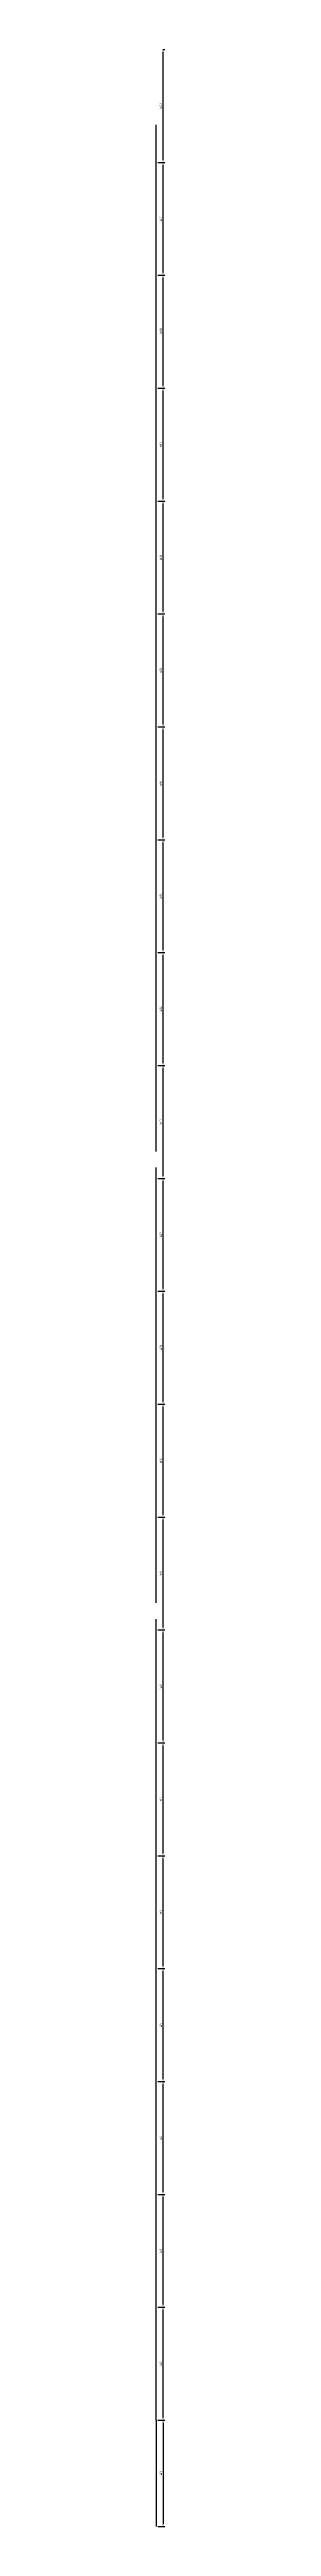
# Model space of a CAD drawing. Header units: inches. Extents: x -10781 to 50822, y -3854 to 38989.
# Drawn here: x -3552 to -3530, y 11476 to 17779 of the extents above; entities that cross this region are included whole.
import ezdxf

# ---------------------------------------------------------------- set-up
doc = ezdxf.new("R2010")
doc.units = ezdxf.units.IN
doc.header["$LTSCALE"] = 0.025
doc.header["$MEASUREMENT"] = 0
doc.layers.get('Defpoints').update_dxf_attribs({"linetype": 'CONTINUOUS'})
doc.layers.add('0-35', color=3, linetype='CONTINUOUS')
doc.styles.add('AR', font='ARCHQUIK.shx', dxfattribs={"width": 0.8})
doc.dimstyles.new('CADS_DIM_48', dxfattribs={"dimscale": 48, "dimtxt": 0.09375, "dimasz": 0.09375, "dimexe": 0.0625, "dimexo": 0.0625, "dimgap": 0.09375, "dimtad": 0, "dimtih": 1, "dimtoh": 1, "dimzin": 1, "dimdsep": 46, "dimlunit": 4, "dimtxsty": 'AR', "dimblk": 'CLOSED', "dimcen": 0.1875, "dimadec": 0, "dimazin": 0, "dimtfac": 1, "dimtofl": 0, "dimtmove": 0, "dimatfit": 1, "dimldrblk": 'DOTBLANK', "dimfxl": 1, "dimtzin": 0, "dimarcsym": 0})

# ---------------------------------------------------------------- blocks, each defined once
blk = doc.blocks.new('*D300')
at = {"layer": '0-35', "color": 0, "lineweight": -2, "transparency": 16777216}
for p, q in [((-3547.9, 11746.4), (-3530.5, 11746.4)), ((-3535, 11739.7), (-3535, 11482.5)), ((-3547.9, 11475.8), (-3530.5, 11475.8))]:
    blk.add_line(p, q, dxfattribs=at)
at = {"layer": '0-35', "color": 0, "transparency": 16777216}
for points in [[(-3536.1, 11739.7), (-3533.9, 11739.7), (-3535, 11746.4)], [(-3536.1, 11482.5), (-3533.9, 11482.5), (-3535, 11475.8)]]:
    blk.add_solid(points, dxfattribs=at)
at = {"layer": 'Defpoints', "color": 0, "transparency": 16777216}
for p in [(-3552.4, 11746.4), (-3552.4, 11475.8), (-3535, 11475.8)]:
    blk.add_point(p, dxfattribs=at)
at = {"layer": '0-35', "color": 0, "transparency": 16777216, "insert": (-3540.6, 11611.1), "char_height": 6.75, "attachment_point": 5, "rotation": 90, "style": 'AR'}
blk.add_mtext('W1', dxfattribs=at)
blk = doc.blocks.new('_DotBlank')
at = {"layer": '0-35', "color": 0, "lineweight": -2}
blk.add_line((-0.5, 0), (-1, 0), dxfattribs=at)
blk.add_circle((0, 0), 0.5, dxfattribs=at)
blk = doc.blocks.new('*D301')
at = {"layer": '0-35', "color": 0, "lineweight": -2, "transparency": 16777216}
for p, q in [((-3547.9, 12033.7), (-3530.5, 12033.7)), ((-3535, 11753.2), (-3535, 12026.9)), ((-3547.9, 11746.4), (-3530.5, 11746.4))]:
    blk.add_line(p, q, dxfattribs=at)
at = {"layer": '0-35', "color": 0, "transparency": 16777216}
for points in [[(-3536.1, 12026.9), (-3533.9, 12026.9), (-3535, 12033.7)], [(-3536.1, 11753.2), (-3533.9, 11753.2), (-3535, 11746.4)]]:
    blk.add_solid(points, dxfattribs=at)
at = {"layer": 'Defpoints', "color": 0, "transparency": 16777216}
for p in [(-3552.4, 12033.7), (-3535, 12033.7), (-3552.4, 11746.4)]:
    blk.add_point(p, dxfattribs=at)
at = {"layer": '0-35', "color": 0, "transparency": 16777216, "insert": (-3540.6, 11890), "char_height": 6.75, "attachment_point": 5, "rotation": 90, "style": 'AR'}
blk.add_mtext('W2', dxfattribs=at)
blk = doc.blocks.new('*D302')
at = {"layer": '0-35', "color": 0, "lineweight": -2, "transparency": 16777216}
for p, q in [((-3547.9, 12320.9), (-3530.5, 12320.9)), ((-3535, 12040.4), (-3535, 12314.2)), ((-3547.9, 12033.7), (-3530.5, 12033.7))]:
    blk.add_line(p, q, dxfattribs=at)
at = {"layer": '0-35', "color": 0, "transparency": 16777216}
for points in [[(-3536.1, 12314.2), (-3533.9, 12314.2), (-3535, 12320.9)], [(-3536.1, 12040.4), (-3533.9, 12040.4), (-3535, 12033.7)]]:
    blk.add_solid(points, dxfattribs=at)
at = {"layer": 'Defpoints', "color": 0, "transparency": 16777216}
for p in [(-3552.4, 12320.9), (-3535, 12320.9), (-3552.4, 12033.7)]:
    blk.add_point(p, dxfattribs=at)
at = {"layer": '0-35', "color": 0, "transparency": 16777216, "insert": (-3540.6, 12177.3), "char_height": 6.75, "attachment_point": 5, "rotation": 90, "style": 'AR'}
blk.add_mtext('W3', dxfattribs=at)
blk = doc.blocks.new('*D303')
at = {"layer": '0-35', "color": 0, "lineweight": -2, "transparency": 16777216}
for p, q in [((-3547.9, 12608.2), (-3530.5, 12608.2)), ((-3535, 12327.7), (-3535, 12601.4)), ((-3547.9, 12320.9), (-3530.5, 12320.9))]:
    blk.add_line(p, q, dxfattribs=at)
at = {"layer": '0-35', "color": 0, "transparency": 16777216}
for points in [[(-3536.1, 12601.4), (-3533.9, 12601.4), (-3535, 12608.2)], [(-3536.1, 12327.7), (-3533.9, 12327.7), (-3535, 12320.9)]]:
    blk.add_solid(points, dxfattribs=at)
at = {"layer": 'Defpoints', "color": 0, "transparency": 16777216}
for p in [(-3552.4, 12608.2), (-3535, 12608.2), (-3552.4, 12320.9)]:
    blk.add_point(p, dxfattribs=at)
at = {"layer": '0-35', "color": 0, "transparency": 16777216, "insert": (-3540.6, 12464.5), "char_height": 6.75, "attachment_point": 5, "rotation": 90, "style": 'AR'}
blk.add_mtext('W4', dxfattribs=at)
blk = doc.blocks.new('*D304')
at = {"layer": '0-35', "color": 0, "lineweight": -2, "transparency": 16777216}
for p, q in [((-3547.9, 12895.4), (-3530.5, 12895.4)), ((-3535, 12614.9), (-3535, 12888.7)), ((-3547.9, 12608.2), (-3530.5, 12608.2))]:
    blk.add_line(p, q, dxfattribs=at)
at = {"layer": '0-35', "color": 0, "transparency": 16777216}
for points in [[(-3536.1, 12888.7), (-3533.9, 12888.7), (-3535, 12895.4)], [(-3536.1, 12614.9), (-3533.9, 12614.9), (-3535, 12608.2)]]:
    blk.add_solid(points, dxfattribs=at)
at = {"layer": 'Defpoints', "color": 0, "transparency": 16777216}
for p in [(-3552.4, 12895.4), (-3535, 12895.4), (-3552.4, 12608.2)]:
    blk.add_point(p, dxfattribs=at)
at = {"layer": '0-35', "color": 0, "transparency": 16777216, "insert": (-3540.6, 12751.8), "char_height": 6.75, "attachment_point": 5, "rotation": 90, "style": 'AR'}
blk.add_mtext('W5', dxfattribs=at)
blk = doc.blocks.new('*D305')
at = {"layer": '0-35', "color": 0, "lineweight": -2, "transparency": 16777216}
for p, q in [((-3547.9, 13182.7), (-3530.5, 13182.7)), ((-3535, 12902.2), (-3535, 13175.9)), ((-3547.9, 12895.4), (-3530.5, 12895.4))]:
    blk.add_line(p, q, dxfattribs=at)
at = {"layer": '0-35', "color": 0, "transparency": 16777216}
for points in [[(-3536.1, 13175.9), (-3533.9, 13175.9), (-3535, 13182.7)], [(-3536.1, 12902.2), (-3533.9, 12902.2), (-3535, 12895.4)]]:
    blk.add_solid(points, dxfattribs=at)
at = {"layer": 'Defpoints', "color": 0, "transparency": 16777216}
for p in [(-3552.4, 13182.7), (-3535, 13182.7), (-3552.4, 12895.4)]:
    blk.add_point(p, dxfattribs=at)
at = {"layer": '0-35', "color": 0, "transparency": 16777216, "insert": (-3540.6, 13039), "char_height": 6.75, "attachment_point": 5, "rotation": 90, "style": 'AR'}
blk.add_mtext('W6', dxfattribs=at)
blk = doc.blocks.new('*D306')
at = {"layer": '0-35', "color": 0, "lineweight": -2, "transparency": 16777216}
for p, q in [((-3547.9, 13469.9), (-3530.5, 13469.9)), ((-3535, 13189.4), (-3535, 13463.2)), ((-3547.9, 13182.7), (-3530.5, 13182.7))]:
    blk.add_line(p, q, dxfattribs=at)
at = {"layer": '0-35', "color": 0, "transparency": 16777216}
for points in [[(-3536.1, 13463.2), (-3533.9, 13463.2), (-3535, 13469.9)], [(-3536.1, 13189.4), (-3533.9, 13189.4), (-3535, 13182.7)]]:
    blk.add_solid(points, dxfattribs=at)
at = {"layer": 'Defpoints', "color": 0, "transparency": 16777216}
for p in [(-3552.4, 13469.9), (-3535, 13469.9), (-3552.4, 13182.7)]:
    blk.add_point(p, dxfattribs=at)
at = {"layer": '0-35', "color": 0, "transparency": 16777216, "insert": (-3540.6, 13326.3), "char_height": 6.75, "attachment_point": 5, "rotation": 90, "style": 'AR'}
blk.add_mtext('W7', dxfattribs=at)
blk = doc.blocks.new('*D307')
at = {"layer": '0-35', "color": 0, "lineweight": -2, "transparency": 16777216}
for p, q in [((-3547.9, 13757.2), (-3530.5, 13757.2)), ((-3535, 13476.7), (-3535, 13750.4)), ((-3547.9, 13469.9), (-3530.5, 13469.9))]:
    blk.add_line(p, q, dxfattribs=at)
at = {"layer": '0-35', "color": 0, "transparency": 16777216}
for points in [[(-3536.1, 13750.4), (-3533.9, 13750.4), (-3535, 13757.2)], [(-3536.1, 13476.7), (-3533.9, 13476.7), (-3535, 13469.9)]]:
    blk.add_solid(points, dxfattribs=at)
at = {"layer": 'Defpoints', "color": 0, "transparency": 16777216}
for p in [(-3552.4, 13757.2), (-3535, 13757.2), (-3552.4, 13469.9)]:
    blk.add_point(p, dxfattribs=at)
at = {"layer": '0-35', "color": 0, "transparency": 16777216, "insert": (-3540.6, 13613.5), "char_height": 6.75, "attachment_point": 5, "rotation": 90, "style": 'AR'}
blk.add_mtext('W8', dxfattribs=at)
blk = doc.blocks.new('*D308')
at = {"layer": '0-35', "color": 0, "lineweight": -2, "transparency": 16777216}
for p, q in [((-3547.9, 14044.4), (-3530.5, 14044.4)), ((-3535, 13763.9), (-3535, 14037.7)), ((-3547.9, 13757.2), (-3530.5, 13757.2))]:
    blk.add_line(p, q, dxfattribs=at)
at = {"layer": '0-35', "color": 0, "transparency": 16777216}
for points in [[(-3536.1, 14037.7), (-3533.9, 14037.7), (-3535, 14044.4)], [(-3536.1, 13763.9), (-3533.9, 13763.9), (-3535, 13757.2)]]:
    blk.add_solid(points, dxfattribs=at)
at = {"layer": 'Defpoints', "color": 0, "transparency": 16777216}
for p in [(-3552.4, 14044.4), (-3535, 14044.4), (-3552.4, 13757.2)]:
    blk.add_point(p, dxfattribs=at)
at = {"layer": '0-35', "color": 0, "transparency": 16777216, "insert": (-3540.6, 13900.8), "char_height": 6.75, "attachment_point": 5, "rotation": 90, "style": 'AR'}
blk.add_mtext('W9', dxfattribs=at)
blk = doc.blocks.new('*D309')
at = {"layer": '0-35', "color": 0, "lineweight": -2, "transparency": 16777216}
for p, q in [((-3547.9, 14331.7), (-3530.5, 14331.7)), ((-3535, 14051.2), (-3535, 14324.9)), ((-3547.9, 14044.4), (-3530.5, 14044.4))]:
    blk.add_line(p, q, dxfattribs=at)
at = {"layer": '0-35', "color": 0, "transparency": 16777216}
for points in [[(-3536.1, 14324.9), (-3533.9, 14324.9), (-3535, 14331.7)], [(-3536.1, 14051.2), (-3533.9, 14051.2), (-3535, 14044.4)]]:
    blk.add_solid(points, dxfattribs=at)
at = {"layer": 'Defpoints', "color": 0, "transparency": 16777216}
for p in [(-3552.4, 14331.7), (-3535, 14331.7), (-3552.4, 14044.4)]:
    blk.add_point(p, dxfattribs=at)
at = {"layer": '0-35', "color": 0, "transparency": 16777216, "insert": (-3540.6, 14188), "char_height": 6.75, "attachment_point": 5, "rotation": 90, "style": 'AR'}
blk.add_mtext('W10', dxfattribs=at)
blk = doc.blocks.new('*D310')
at = {"layer": '0-35', "color": 0, "lineweight": -2, "transparency": 16777216}
for p, q in [((-3547.9, 14618.9), (-3530.5, 14618.9)), ((-3535, 14338.4), (-3535, 14612.2)), ((-3547.9, 14331.7), (-3530.5, 14331.7))]:
    blk.add_line(p, q, dxfattribs=at)
at = {"layer": '0-35', "color": 0, "transparency": 16777216}
for points in [[(-3536.1, 14612.2), (-3533.9, 14612.2), (-3535, 14618.9)], [(-3536.1, 14338.4), (-3533.9, 14338.4), (-3535, 14331.7)]]:
    blk.add_solid(points, dxfattribs=at)
at = {"layer": 'Defpoints', "color": 0, "transparency": 16777216}
for p in [(-3552.4, 14618.9), (-3535, 14618.9), (-3552.4, 14331.7)]:
    blk.add_point(p, dxfattribs=at)
at = {"layer": '0-35', "color": 0, "transparency": 16777216, "insert": (-3540.6, 14475.3), "char_height": 6.75, "attachment_point": 5, "rotation": 90, "style": 'AR'}
blk.add_mtext('W11', dxfattribs=at)
blk = doc.blocks.new('*D311')
at = {"layer": '0-35', "color": 0, "lineweight": -2, "transparency": 16777216}
for p, q in [((-3547.9, 14906.2), (-3530.5, 14906.2)), ((-3535, 14625.7), (-3535, 14899.4)), ((-3547.9, 14618.9), (-3530.5, 14618.9))]:
    blk.add_line(p, q, dxfattribs=at)
at = {"layer": '0-35', "color": 0, "transparency": 16777216}
for points in [[(-3536.1, 14899.4), (-3533.9, 14899.4), (-3535, 14906.2)], [(-3536.1, 14625.7), (-3533.9, 14625.7), (-3535, 14618.9)]]:
    blk.add_solid(points, dxfattribs=at)
at = {"layer": 'Defpoints', "color": 0, "transparency": 16777216}
for p in [(-3552.4, 14906.2), (-3535, 14906.2), (-3552.4, 14618.9)]:
    blk.add_point(p, dxfattribs=at)
at = {"layer": '0-35', "color": 0, "transparency": 16777216, "insert": (-3540.6, 14762.5), "char_height": 6.75, "attachment_point": 5, "rotation": 90, "style": 'AR'}
blk.add_mtext('W12', dxfattribs=at)
blk = doc.blocks.new('*D312')
at = {"layer": '0-35', "color": 0, "lineweight": -2, "transparency": 16777216}
for p, q in [((-3547.9, 15193.4), (-3530.5, 15193.4)), ((-3535, 14912.9), (-3535, 15186.7)), ((-3547.9, 14906.2), (-3530.5, 14906.2))]:
    blk.add_line(p, q, dxfattribs=at)
at = {"layer": '0-35', "color": 0, "transparency": 16777216}
for points in [[(-3536.1, 15186.7), (-3533.9, 15186.7), (-3535, 15193.4)], [(-3536.1, 14912.9), (-3533.9, 14912.9), (-3535, 14906.2)]]:
    blk.add_solid(points, dxfattribs=at)
at = {"layer": 'Defpoints', "color": 0, "transparency": 16777216}
for p in [(-3552.4, 15193.4), (-3535, 15193.4), (-3552.4, 14906.2)]:
    blk.add_point(p, dxfattribs=at)
at = {"layer": '0-35', "color": 0, "transparency": 16777216, "insert": (-3540.6, 15049.8), "char_height": 6.75, "attachment_point": 5, "rotation": 90, "style": 'AR'}
blk.add_mtext('W13', dxfattribs=at)
blk = doc.blocks.new('*D313')
at = {"layer": '0-35', "color": 0, "lineweight": -2, "transparency": 16777216}
for p, q in [((-3547.9, 15480.7), (-3530.5, 15480.7)), ((-3535, 15200.2), (-3535, 15473.9)), ((-3547.9, 15193.4), (-3530.5, 15193.4))]:
    blk.add_line(p, q, dxfattribs=at)
at = {"layer": '0-35', "color": 0, "transparency": 16777216}
for points in [[(-3536.1, 15473.9), (-3533.9, 15473.9), (-3535, 15480.7)], [(-3536.1, 15200.2), (-3533.9, 15200.2), (-3535, 15193.4)]]:
    blk.add_solid(points, dxfattribs=at)
at = {"layer": 'Defpoints', "color": 0, "transparency": 16777216}
for p in [(-3552.4, 15480.7), (-3535, 15480.7), (-3552.4, 15193.4)]:
    blk.add_point(p, dxfattribs=at)
at = {"layer": '0-35', "color": 0, "transparency": 16777216, "insert": (-3540.6, 15337), "char_height": 6.75, "attachment_point": 5, "rotation": 90, "style": 'AR'}
blk.add_mtext('W14', dxfattribs=at)
blk = doc.blocks.new('*D314')
at = {"layer": '0-35', "color": 0, "lineweight": -2, "transparency": 16777216}
for p, q in [((-3547.9, 15767.9), (-3530.5, 15767.9)), ((-3535, 15487.4), (-3535, 15761.2)), ((-3547.9, 15480.7), (-3530.5, 15480.7))]:
    blk.add_line(p, q, dxfattribs=at)
at = {"layer": '0-35', "color": 0, "transparency": 16777216}
for points in [[(-3536.1, 15761.2), (-3533.9, 15761.2), (-3535, 15767.9)], [(-3536.1, 15487.4), (-3533.9, 15487.4), (-3535, 15480.7)]]:
    blk.add_solid(points, dxfattribs=at)
at = {"layer": 'Defpoints', "color": 0, "transparency": 16777216}
for p in [(-3552.4, 15767.9), (-3535, 15767.9), (-3552.4, 15480.7)]:
    blk.add_point(p, dxfattribs=at)
at = {"layer": '0-35', "color": 0, "transparency": 16777216, "insert": (-3540.6, 15624.3), "char_height": 6.75, "attachment_point": 5, "rotation": 90, "style": 'AR'}
blk.add_mtext('W15', dxfattribs=at)
blk = doc.blocks.new('*D315')
at = {"layer": '0-35', "color": 0, "lineweight": -2, "transparency": 16777216}
for p, q in [((-3547.9, 16055.2), (-3530.5, 16055.2)), ((-3535, 15774.7), (-3535, 16048.4)), ((-3547.9, 15767.9), (-3530.5, 15767.9))]:
    blk.add_line(p, q, dxfattribs=at)
at = {"layer": '0-35', "color": 0, "transparency": 16777216}
for points in [[(-3536.1, 16048.4), (-3533.9, 16048.4), (-3535, 16055.2)], [(-3536.1, 15774.7), (-3533.9, 15774.7), (-3535, 15767.9)]]:
    blk.add_solid(points, dxfattribs=at)
at = {"layer": 'Defpoints', "color": 0, "transparency": 16777216}
for p in [(-3552.4, 16055.2), (-3535, 16055.2), (-3552.4, 15767.9)]:
    blk.add_point(p, dxfattribs=at)
at = {"layer": '0-35', "color": 0, "transparency": 16777216, "insert": (-3540.6, 15911.5), "char_height": 6.75, "attachment_point": 5, "rotation": 90, "style": 'AR'}
blk.add_mtext('W16', dxfattribs=at)
blk = doc.blocks.new('*D316')
at = {"layer": '0-35', "color": 0, "lineweight": -2, "transparency": 16777216}
for p, q in [((-3547.9, 16342.4), (-3530.5, 16342.4)), ((-3535, 16061.9), (-3535, 16335.7)), ((-3547.9, 16055.2), (-3530.5, 16055.2))]:
    blk.add_line(p, q, dxfattribs=at)
at = {"layer": '0-35', "color": 0, "transparency": 16777216}
for points in [[(-3536.1, 16335.7), (-3533.9, 16335.7), (-3535, 16342.4)], [(-3536.1, 16061.9), (-3533.9, 16061.9), (-3535, 16055.2)]]:
    blk.add_solid(points, dxfattribs=at)
at = {"layer": 'Defpoints', "color": 0, "transparency": 16777216}
for p in [(-3552.4, 16342.4), (-3535, 16342.4), (-3552.4, 16055.2)]:
    blk.add_point(p, dxfattribs=at)
at = {"layer": '0-35', "color": 0, "transparency": 16777216, "insert": (-3540.6, 16198.8), "char_height": 6.75, "attachment_point": 5, "rotation": 90, "style": 'AR'}
blk.add_mtext('W17', dxfattribs=at)
blk = doc.blocks.new('*D317')
at = {"layer": '0-35', "color": 0, "lineweight": -2, "transparency": 16777216}
for p, q in [((-3547.9, 16629.7), (-3530.5, 16629.7)), ((-3535, 16349.2), (-3535, 16622.9)), ((-3547.9, 16342.4), (-3530.5, 16342.4))]:
    blk.add_line(p, q, dxfattribs=at)
at = {"layer": '0-35', "color": 0, "transparency": 16777216}
for points in [[(-3536.1, 16622.9), (-3533.9, 16622.9), (-3535, 16629.7)], [(-3536.1, 16349.2), (-3533.9, 16349.2), (-3535, 16342.4)]]:
    blk.add_solid(points, dxfattribs=at)
at = {"layer": 'Defpoints', "color": 0, "transparency": 16777216}
for p in [(-3552.4, 16629.7), (-3535, 16629.7), (-3552.4, 16342.4)]:
    blk.add_point(p, dxfattribs=at)
at = {"layer": '0-35', "color": 0, "transparency": 16777216, "insert": (-3540.6, 16486), "char_height": 6.75, "attachment_point": 5, "rotation": 90, "style": 'AR'}
blk.add_mtext('W18', dxfattribs=at)
blk = doc.blocks.new('*D318')
at = {"layer": '0-35', "color": 0, "lineweight": -2, "transparency": 16777216}
for p, q in [((-3547.9, 16916.9), (-3530.5, 16916.9)), ((-3535, 16636.4), (-3535, 16910.2)), ((-3547.9, 16629.7), (-3530.5, 16629.7))]:
    blk.add_line(p, q, dxfattribs=at)
at = {"layer": '0-35', "color": 0, "transparency": 16777216}
for points in [[(-3536.1, 16910.2), (-3533.9, 16910.2), (-3535, 16916.9)], [(-3536.1, 16636.4), (-3533.9, 16636.4), (-3535, 16629.7)]]:
    blk.add_solid(points, dxfattribs=at)
at = {"layer": 'Defpoints', "color": 0, "transparency": 16777216}
for p in [(-3552.4, 16916.9), (-3535, 16916.9), (-3552.4, 16629.7)]:
    blk.add_point(p, dxfattribs=at)
at = {"layer": '0-35', "color": 0, "transparency": 16777216, "insert": (-3540.6, 16773.3), "char_height": 6.75, "attachment_point": 5, "rotation": 90, "style": 'AR'}
blk.add_mtext('W19', dxfattribs=at)
blk = doc.blocks.new('*D319')
at = {"layer": '0-35', "color": 0, "lineweight": -2, "transparency": 16777216}
for p, q in [((-3547.9, 17204.2), (-3530.5, 17204.2)), ((-3535, 16923.7), (-3535, 17197.4)), ((-3547.9, 16916.9), (-3530.5, 16916.9))]:
    blk.add_line(p, q, dxfattribs=at)
at = {"layer": '0-35', "color": 0, "transparency": 16777216}
for points in [[(-3536.1, 17197.4), (-3533.9, 17197.4), (-3535, 17204.2)], [(-3536.1, 16923.7), (-3533.9, 16923.7), (-3535, 16916.9)]]:
    blk.add_solid(points, dxfattribs=at)
at = {"layer": 'Defpoints', "color": 0, "transparency": 16777216}
for p in [(-3552.4, 17204.2), (-3535, 17204.2), (-3552.4, 16916.9)]:
    blk.add_point(p, dxfattribs=at)
at = {"layer": '0-35', "color": 0, "transparency": 16777216, "insert": (-3540.6, 17060.5), "char_height": 6.75, "attachment_point": 5, "rotation": 90, "style": 'AR'}
blk.add_mtext(' W20', dxfattribs=at)
blk = doc.blocks.new('*D320')
at = {"layer": '0-35', "color": 0, "lineweight": -2, "transparency": 16777216}
for p, q in [((-3547.9, 17491.4), (-3530.5, 17491.4)), ((-3535, 17210.9), (-3535, 17484.7)), ((-3547.9, 17204.2), (-3530.5, 17204.2))]:
    blk.add_line(p, q, dxfattribs=at)
at = {"layer": '0-35', "color": 0, "transparency": 16777216}
for points in [[(-3536.1, 17484.7), (-3533.9, 17484.7), (-3535, 17491.4)], [(-3536.1, 17210.9), (-3533.9, 17210.9), (-3535, 17204.2)]]:
    blk.add_solid(points, dxfattribs=at)
at = {"layer": 'Defpoints', "color": 0, "transparency": 16777216}
for p in [(-3552.4, 17491.4), (-3535, 17491.4), (-3552.4, 17204.2)]:
    blk.add_point(p, dxfattribs=at)
at = {"layer": '0-35', "color": 0, "transparency": 16777216, "insert": (-3540.6, 17347.8), "char_height": 6.75, "attachment_point": 5, "rotation": 90, "style": 'AR'}
blk.add_mtext('W21', dxfattribs=at)
blk = doc.blocks.new('*D321')
at = {"layer": '0-35', "color": 0, "lineweight": -2, "transparency": 16777216}
for p, q in [((-3535.3, 17778.7), (-3530.5, 17778.7)), ((-3535, 17498.2), (-3535, 17771.9)), ((-3547.9, 17491.4), (-3530.5, 17491.4))]:
    blk.add_line(p, q, dxfattribs=at)
at = {"layer": '0-35', "color": 0, "transparency": 16777216}
for points in [[(-3536.1, 17771.9), (-3533.9, 17771.9), (-3535, 17778.7)], [(-3536.1, 17498.2), (-3533.9, 17498.2), (-3535, 17491.4)]]:
    blk.add_solid(points, dxfattribs=at)
at = {"layer": 'Defpoints', "color": 0, "transparency": 16777216}
for p in [(-3539.8, 17778.7), (-3535, 17778.7), (-3552.4, 17491.4)]:
    blk.add_point(p, dxfattribs=at)
at = {"layer": '0-35', "color": 0, "transparency": 16777216, "insert": (-3540.6, 17635), "char_height": 6.75, "attachment_point": 5, "rotation": 90, "style": 'AR'}
blk.add_mtext('W22', dxfattribs=at)

msp = doc.modelspace()

# ---------------------------------------------------------------- linework, layer by layer
at = {"layer": '0-35'}
for p, q in [((-3552.36541, 17491.41335), (-3552.36541, 17586.66335)), ((-3552.36541, 17204.16335), (-3552.36541, 17491.41335)), ((-3552.36541, 16916.91335), (-3552.36541, 17204.16335)), ((-3552.36541, 16629.66335), (-3552.36541, 16916.91335)), ((-3552.36541, 16342.41335), (-3552.36541, 16629.66335)), ((-3552.36541, 16055.16335), (-3552.36541, 16342.41335)), ((-3552.36541, 15767.91335), (-3552.36541, 16055.16335)), ((-3552.36541, 15480.66335), (-3552.36541, 15767.91335)), ((-3552.36541, 15193.41335), (-3552.36541, 15480.66335)), ((-3552.36541, 14974.78835), (-3552.36541, 15193.41335)), ((-3552.36541, 14906.16335), (-3552.36541, 14933.78835)), ((-3552.36541, 14618.91335), (-3552.36541, 14906.16335)), ((-3552.36541, 14331.66335), (-3552.36541, 14618.91335)), ((-3552.36541, 14044.41335), (-3552.36541, 14331.66335)), ((-3552.36541, 13825.78835), (-3552.36541, 14044.41335)), ((-3552.36541, 13757.16335), (-3552.36541, 13784.78835)), ((-3552.36541, 13469.91335), (-3552.36541, 13757.16335)), ((-3552.36541, 13182.66335), (-3552.36541, 13469.91335)), ((-3552.36541, 12895.41335), (-3552.36541, 13182.66335)), ((-3552.36541, 12608.16335), (-3552.36541, 12895.41335)), ((-3552.36541, 12320.91335), (-3552.36541, 12608.16335)), ((-3552.36541, 12033.66335), (-3552.36541, 12320.91335)), ((-3552.36541, 11746.41335), (-3552.36541, 12033.66335)), ((-3552.36541, 11746.41335), (-3552.36541, 11475.78835))]:
    msp.add_line(p, q, dxfattribs=at)

# ---------------------------------------------------------------- dimensions: what is measured, and where the dimension line sits
for base, p1, p2, text, override, picture, middle in [((-3534.9912, 17778.66335), (-3552.36541, 17491.41335), (-3539.7581, 17778.66335), 'W22', {"dimscale": 72, "dimgap": 0.03125, "dimtad": 1, "dimtih": 0, "dimtoh": 0, "dimdec": 4, "dimtdec": 4, "dimtmove": 1}, '*D321', (-3540.6162, 17635.03835)), ((-3534.9912, 17491.41335), (-3552.36541, 17204.16335), (-3552.36541, 17491.41335), 'W21', {"dimscale": 72, "dimgap": 0.03125, "dimtad": 1, "dimtih": 0, "dimtoh": 0, "dimdec": 4, "dimtdec": 4, "dimtmove": 1}, '*D320', (-3540.6162, 17347.78835)), ((-3534.9912, 17204.16335), (-3552.36541, 16916.91335), (-3552.36541, 17204.16335), ' W20', {"dimscale": 72, "dimgap": 0.03125, "dimtad": 1, "dimtih": 0, "dimtoh": 0, "dimdec": 4, "dimtdec": 4, "dimtmove": 1}, '*D319', (-3540.6162, 17060.53835)), ((-3534.9912, 16916.91335), (-3552.36541, 16629.66335), (-3552.36541, 16916.91335), 'W19', {"dimscale": 72, "dimgap": 0.03125, "dimtad": 1, "dimtih": 0, "dimtoh": 0, "dimdec": 4, "dimtdec": 4, "dimtmove": 1}, '*D318', (-3540.6162, 16773.28835)), ((-3534.9912, 16629.66335), (-3552.36541, 16342.41335), (-3552.36541, 16629.66335), 'W18', {"dimscale": 72, "dimgap": 0.03125, "dimtad": 1, "dimtih": 0, "dimtoh": 0, "dimdec": 4, "dimtdec": 4, "dimtmove": 1}, '*D317', (-3540.6162, 16486.03835)), ((-3534.9912, 16342.41335), (-3552.36541, 16055.16335), (-3552.36541, 16342.41335), 'W17', {"dimscale": 72, "dimgap": 0.03125, "dimtad": 1, "dimtih": 0, "dimtoh": 0, "dimdec": 4, "dimtdec": 4, "dimtmove": 1}, '*D316', (-3540.6162, 16198.78835)), ((-3534.9912, 16055.16335), (-3552.36541, 15767.91335), (-3552.36541, 16055.16335), 'W16', {"dimscale": 72, "dimgap": 0.03125, "dimtad": 1, "dimtih": 0, "dimtoh": 0, "dimdec": 4, "dimtdec": 4, "dimtmove": 1}, '*D315', (-3540.6162, 15911.53835)), ((-3534.9912, 15767.91335), (-3552.36541, 15480.66335), (-3552.36541, 15767.91335), 'W15', {"dimscale": 72, "dimgap": 0.03125, "dimtad": 1, "dimtih": 0, "dimtoh": 0, "dimdec": 4, "dimtdec": 4, "dimtmove": 1}, '*D314', (-3540.6162, 15624.28835)), ((-3534.9912, 15480.66335), (-3552.36541, 15193.41335), (-3552.36541, 15480.66335), 'W14', {"dimscale": 72, "dimgap": 0.03125, "dimtad": 1, "dimtih": 0, "dimtoh": 0, "dimdec": 4, "dimtdec": 4, "dimtmove": 1}, '*D313', (-3540.6162, 15337.03835)), ((-3534.9912, 15193.41335), (-3552.36541, 14906.16335), (-3552.36541, 15193.41335), 'W13', {"dimscale": 72, "dimgap": 0.03125, "dimtad": 1, "dimtih": 0, "dimtoh": 0, "dimdec": 4, "dimtdec": 4, "dimtmove": 1}, '*D312', (-3540.6162, 15049.78835)), ((-3534.9912, 14906.16335), (-3552.36541, 14618.91335), (-3552.36541, 14906.16335), 'W12', {"dimscale": 72, "dimgap": 0.03125, "dimtad": 1, "dimtih": 0, "dimtoh": 0, "dimdec": 4, "dimtdec": 4, "dimtmove": 1}, '*D311', (-3540.6162, 14762.53835)), ((-3534.9912, 14618.91335), (-3552.36541, 14331.66335), (-3552.36541, 14618.91335), 'W11', {"dimscale": 72, "dimgap": 0.03125, "dimtad": 1, "dimtih": 0, "dimtoh": 0, "dimdec": 4, "dimtdec": 4, "dimtmove": 1}, '*D310', (-3540.6162, 14475.28835)), ((-3534.9912, 14331.66335), (-3552.36541, 14044.41335), (-3552.36541, 14331.66335), 'W10', {"dimscale": 72, "dimgap": 0.03125, "dimtad": 1, "dimtih": 0, "dimtoh": 0, "dimdec": 4, "dimtdec": 4, "dimtmove": 1}, '*D309', (-3540.6162, 14188.03835)), ((-3534.9912, 14044.41335), (-3552.36541, 13757.16335), (-3552.36541, 14044.41335), 'W9', {"dimscale": 72, "dimgap": 0.03125, "dimtad": 1, "dimtih": 0, "dimtoh": 0, "dimdec": 4, "dimtdec": 4, "dimtmove": 1}, '*D308', (-3540.6162, 13900.78835)), ((-3534.9912, 13757.16335), (-3552.36541, 13469.91335), (-3552.36541, 13757.16335), 'W8', {"dimscale": 72, "dimgap": 0.03125, "dimtad": 1, "dimtih": 0, "dimtoh": 0, "dimdec": 4, "dimtdec": 4, "dimtmove": 1}, '*D307', (-3540.6162, 13613.53835)), ((-3534.9912, 13469.91335), (-3552.36541, 13182.66335), (-3552.36541, 13469.91335), 'W7', {"dimscale": 72, "dimgap": 0.03125, "dimtad": 1, "dimtih": 0, "dimtoh": 0, "dimdec": 4, "dimtdec": 4, "dimtmove": 1}, '*D306', (-3540.6162, 13326.28835)), ((-3534.9912, 13182.66335), (-3552.36541, 12895.41335), (-3552.36541, 13182.66335), 'W6', {"dimscale": 72, "dimgap": 0.03125, "dimtad": 1, "dimtih": 0, "dimtoh": 0, "dimdec": 4, "dimtdec": 4, "dimtmove": 1}, '*D305', (-3540.6162, 13039.03835)), ((-3534.9912, 12895.41335), (-3552.36541, 12608.16335), (-3552.36541, 12895.41335), 'W5', {"dimscale": 72, "dimgap": 0.03125, "dimtad": 1, "dimtih": 0, "dimtoh": 0, "dimdec": 4, "dimtdec": 4, "dimtmove": 1}, '*D304', (-3540.6162, 12751.78835)), ((-3534.9912, 12608.16335), (-3552.36541, 12320.91335), (-3552.36541, 12608.16335), 'W4', {"dimscale": 72, "dimgap": 0.03125, "dimtad": 1, "dimtih": 0, "dimtoh": 0, "dimdec": 4, "dimtdec": 4, "dimtmove": 1}, '*D303', (-3540.6162, 12464.53835)), ((-3534.9912, 12320.91335), (-3552.36541, 12033.66335), (-3552.36541, 12320.91335), 'W3', {"dimscale": 72, "dimgap": 0.03125, "dimtad": 1, "dimtih": 0, "dimtoh": 0, "dimdec": 4, "dimtdec": 4, "dimtmove": 1}, '*D302', (-3540.6162, 12177.28835)), ((-3534.9912, 12033.66335), (-3552.36541, 11746.41335), (-3552.36541, 12033.66335), 'W2', {"dimscale": 72, "dimgap": 0.03125, "dimtad": 1, "dimtih": 0, "dimtoh": 0, "dimdec": 4, "dimtdec": 4, "dimtmove": 1}, '*D301', (-3540.6162, 11890.03835)), ((-3534.9912, 11475.78835), (-3552.36541, 11746.41335), (-3552.36541, 11475.78835), 'W1', {"dimscale": 72, "dimgap": 0.03125, "dimtad": 1, "dimtih": 0, "dimtoh": 0, "dimdec": 4, "dimtdec": 4}, '*D300', (-3540.6162, 11611.10085))]:
    dim = msp.add_linear_dim(base=base, p1=p1, p2=p2, angle=90, text=text, dimstyle='CADS_DIM_48', override=override, dxfattribs=at)
    dim.commit()
    dim.dimension.update_dxf_attribs({"geometry": picture, "text_midpoint": middle})

doc.saveas('drawing.dxf')
